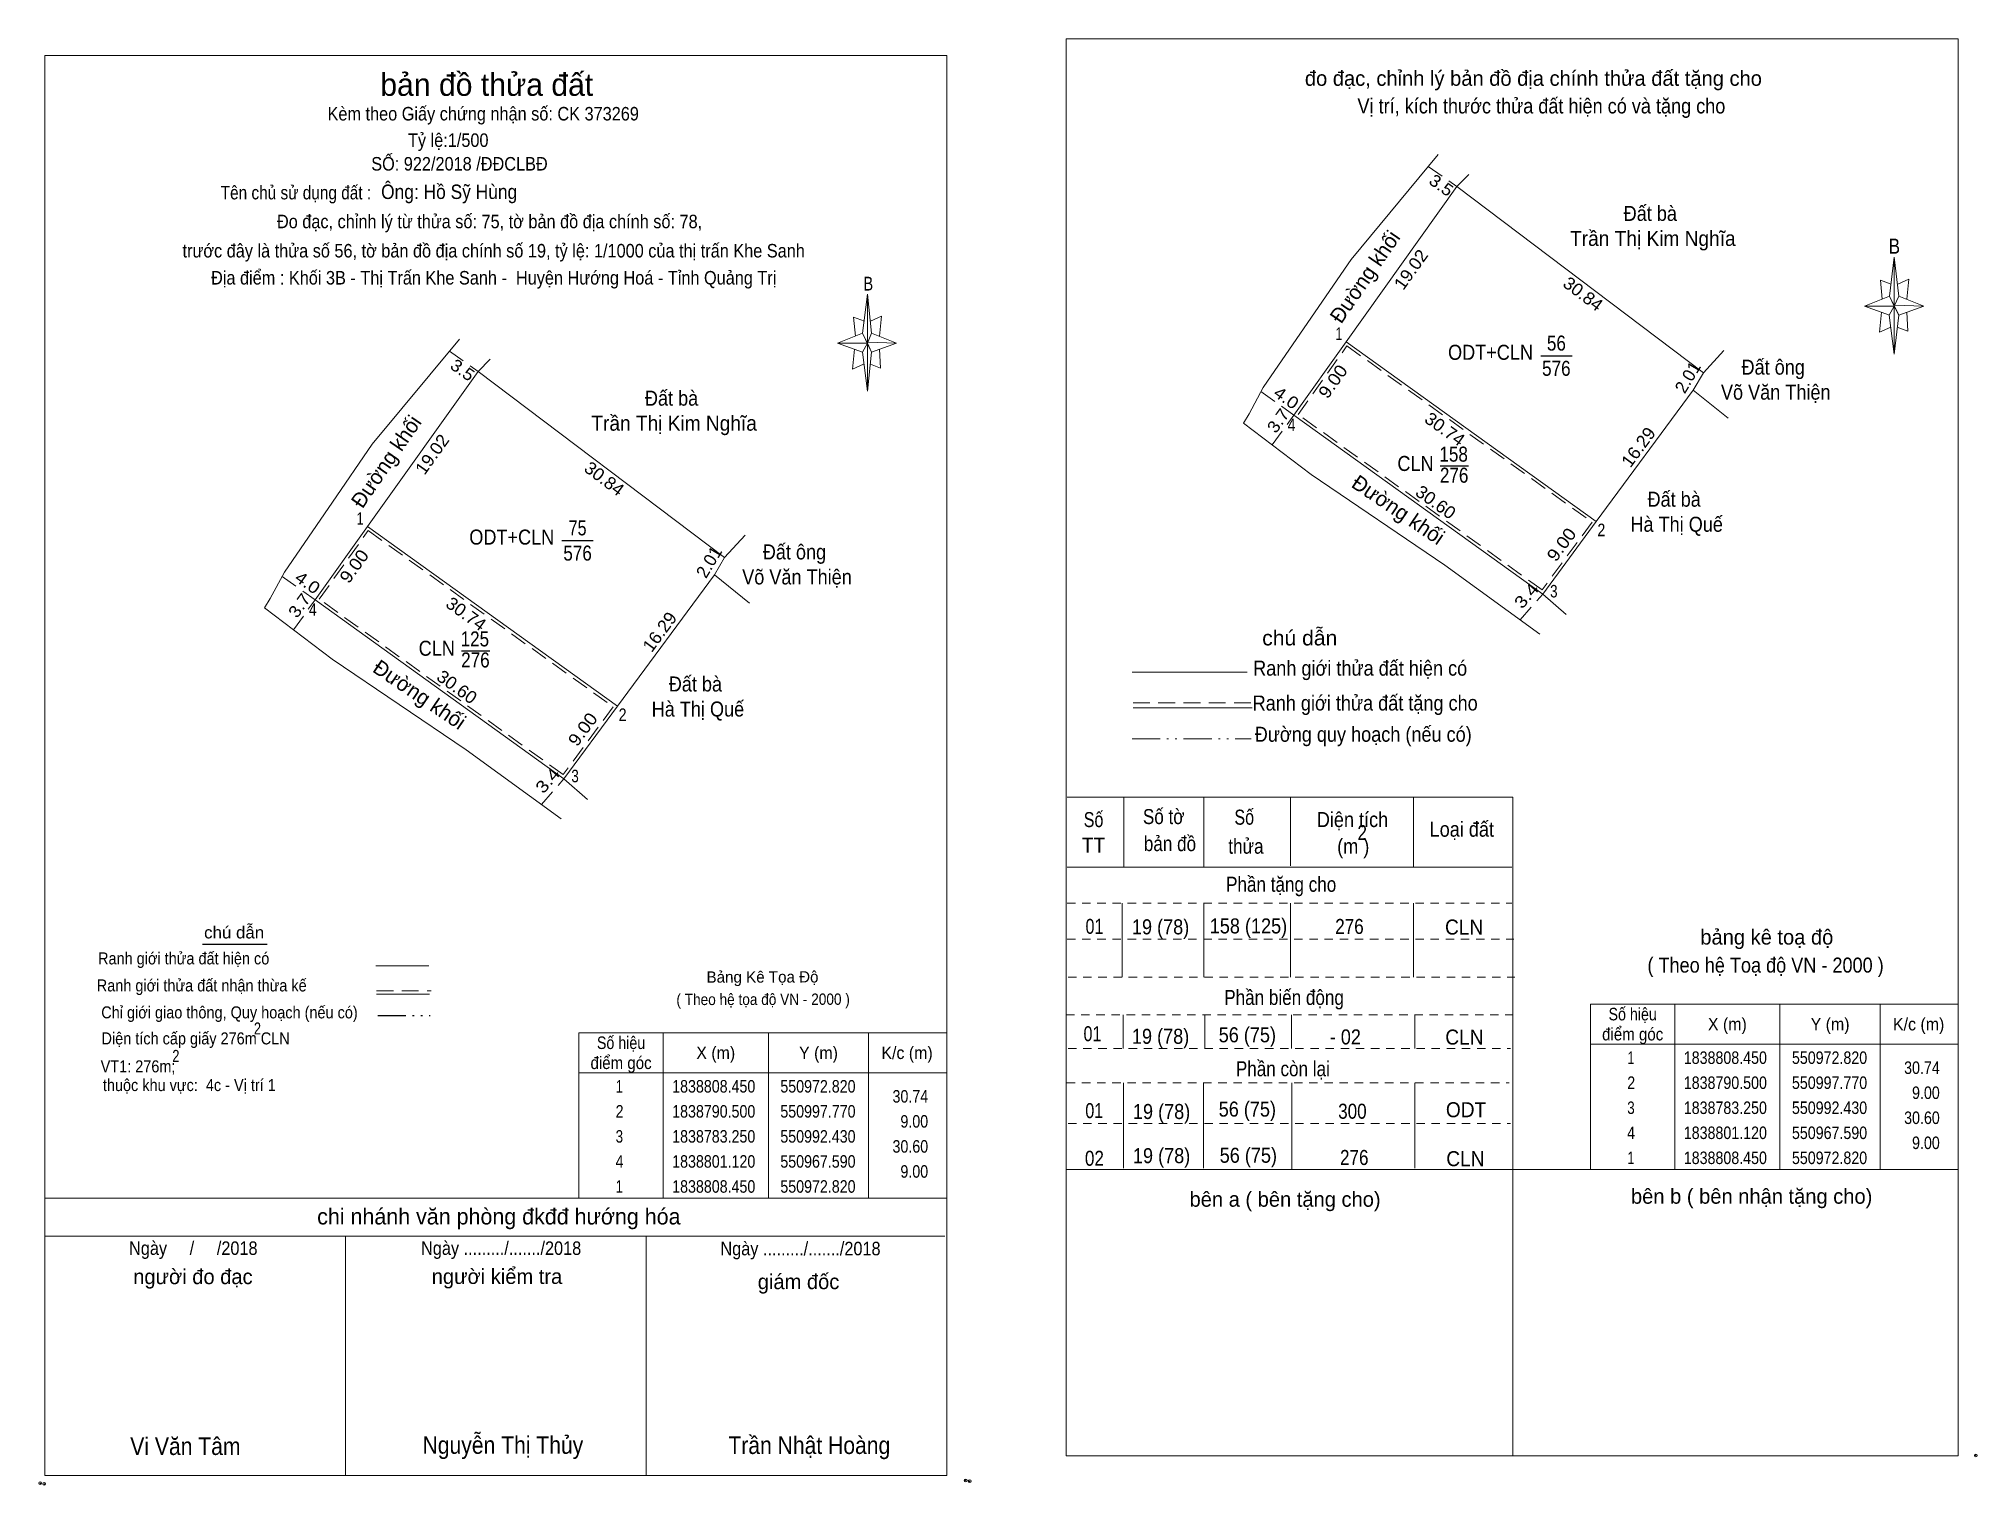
# Model space of a CAD drawing. Header units: metres. Extents: x 550494 to 551512, y 1838712 to 1838862.
# Drawn here: x 550940 to 551133.5, y 1838712.7 to 1838857.1 of the extents above; entities that cross this region are included whole.
import ezdxf
from ezdxf.enums import TextEntityAlignment as Align

# ---------------------------------------------------------------- set-up
doc = ezdxf.new("R2010")
doc.units = ezdxf.units.M
doc.header["$LTSCALE"] = 0.56
doc.header["$PDMODE"] = 32
doc.header["$PDSIZE"] = 0.28
for name, pattern in [('DASH_DOUBLE_DOT', [9.2, 5, -1.2, 0.3, -1.2, 0.3, -1.2]), ('DOTTED', [1.5, 0.3, -1.2]), ('MEDIUM_DASHED', [4.5, 3, -1.5]), ('SHORT_DASHED', [2.7, 1.5, -1.2])]:
    doc.linetypes.add(name, pattern=pattern)
for name, color, linetype, lineweight in [('1', 7, 'DOTTED', 13), ('10', 7, 'Continuous', 13), ('16', 7, 'Continuous', 25), ('2', 7, 'SHORT_DASHED', 13), ('5', 7, 'Continuous', 13), ('55', 7, 'Continuous', 13), ('63', 7, 'Continuous', 13)]:
    doc.layers.add(name, color=color, linetype=linetype, lineweight=lineweight)
doc.layers.add('34', color=7, linetype='Continuous')

msp = doc.modelspace()

# ---------------------------------------------------------------- texts
at = {"layer": '1', "width": 0.85}
msp.add_text('2', height=1.5, dxfattribs=at).set_placement((551072.105, 1838777.13), align=Align.CENTER)
at = {"layer": '10'}
for s, height, rotation, width, p in [('3.5', 1.2, 324.538, 1.1, (551079.6519, 1838842.0351)), ('19.02', 1.25, 54.504, 1.05, (551077.4802, 1838833.7471)), ('30.84', 1.25, 322.933, 1.05, (551093.7733, 1838831.1727)), ('3.5', 1.2, 324.538, 1.1, (550981.9619, 1838823.5851)), ('9.00', 1.25, 54.492, 1.1, (551069.6852, 1838822.567)), ('4.0', 1.2, 324.495, 1.15, (551064.1865, 1838820.8063)), ('3.7', 1.2, 54.19, 1.1, (551064.2001, 1838818.6589)), ('30.74', 1.25, 324.267, 1.05, (551079.99, 1838817.6662)), ('19.02', 1.25, 54.504, 1.05, (550979.7866, 1838815.2921)), ('16.29', 1.25, 53.587, 1.05, (551100.1754, 1838816.004)), ('30.84', 1.25, 322.933, 1.05, (550996.0833, 1838812.7227)), ('30.60', 1.25, 324.269, 1.05, (551079.08, 1838810.3663)), ('9.00', 1.25, 53.626, 1.1, (551092.498, 1838806.2744)), ('9.00', 1.25, 54.492, 1.1, (550971.9952, 1838804.117)), ('4.0', 1.2, 324.495, 1.15, (550966.4965, 1838802.3563)), ('3.7', 1.2, 54.19, 1.1, (550966.5101, 1838800.2089)), ('30.74', 1.25, 324.267, 1.05, (550982.3, 1838799.2162)), ('3.4', 1.2, 48.798, 1.2, (551088.946, 1838801.1448)), ('16.29', 1.25, 53.587, 1.05, (551002.4854, 1838797.554)), ('30.60', 1.25, 324.269, 1.05, (550981.39, 1838791.9163)), ('9.00', 1.25, 53.626, 1.1, (550994.808, 1838787.8244)), ('3.4', 1.2, 48.798, 1.2, (550991.256, 1838782.6948))]:
    msp.add_text(s, height=height, rotation=rotation, dxfattribs=dict(at, width=width)).set_placement(p, align=Align.CENTER)
for s, width, p in [('Đất bà ', 0.9, (551101.11, 1838838.96)), ('Trần Thị Kim Nghĩa', 0.95, (551101.115, 1838836.46)), ('56', 0.85, (551091.485, 1838826.01)), ('576', 0.85, (551091.48, 1838823.49)), ('Đất ông ', 0.9, (551113.375, 1838823.61)), ('Võ Văn Thiện', 0.9, (551113.38, 1838821.11)), ('Đất bà ', 0.9, (551003.42, 1838820.51)), ('Trần Thị Kim Nghĩa', 0.95, (551003.425, 1838818.01)), ('158', 0.85, (551081.23, 1838814.92)), ('276', 0.85, (551081.28, 1838812.82)), ('Đất bà ', 0.9, (551103.49, 1838810.42)), ('75', 0.8, (550993.79, 1838807.56)), ('Hà Thị Quế', 0.9, (551103.49, 1838807.92)), ('Đất ông ', 0.9, (551015.685, 1838805.16)), ('576', 0.85, (550993.79, 1838805.04)), ('Võ Văn Thiện', 0.9, (551015.69, 1838802.66)), ('125', 0.85, (550983.535, 1838796.47)), ('276', 0.85, (550983.59, 1838794.37)), ('Đất bà ', 0.9, (551005.8, 1838791.97)), ('Hà Thị Quế', 0.9, (551005.8, 1838789.47))]:
    msp.add_text(s, height=1.5, dxfattribs=dict(at, width=width)).set_placement(p, align=Align.CENTER)
for s, height, rotation, p in [('Đường khối', 1.5, 55.538, (551072.9972, 1838832.9606)), ('2.01', 1.25, 59.231, (551105.1324, 1838823.0253)), ('Đường khối', 1.5, 55.538, (550975.3072, 1838814.5106)), ('Đường khối', 1.5, 325.886, (551075.2844, 1838809.4913)), ('2.01', 1.25, 59.231, (551007.4424, 1838804.5753)), ('Đường khối', 1.5, 325.886, (550977.5944, 1838791.0413))]:
    msp.add_text(s, height=height, rotation=rotation, dxfattribs=at).set_placement(p, align=Align.CENTER)
for s, height, width, p in [(' 1', 1.25, 0.75, (551070.12, 1838827.07)), ('ODT+CLN ', 1.5, 0.9, (551089.65, 1838825.09)), (' 4', 1.25, 0.85, (551065.45, 1838817.98)), ('CLN ', 1.5, 0.9, (551079.73, 1838813.99)), (' 1', 1.25, 0.75, (550972.43, 1838808.62)), ('ODT+CLN ', 1.5, 0.9, (550991.96, 1838806.64)), (' 2', 1.25, 0.85, (551096.37, 1838807.48)), (' 3', 1.25, 0.8, (551091.6, 1838801.36)), (' 4', 1.25, 0.85, (550967.76, 1838799.53)), ('CLN ', 1.5, 0.9, (550982.04, 1838795.54)), (' 2', 1.25, 0.85, (550998.68, 1838789.03)), (' 3', 1.25, 0.8, (550993.91, 1838782.91))]:
    msp.add_text(s, height=height, dxfattribs=dict(at, width=width)).set_placement(p, align=Align.RIGHT)
for p in [(551060.8149, 1838819.71), (551060.8149, 1838819.71), (551060.8149, 1838819.71), (551080.3649, 1838804.6), (551080.3649, 1838804.6), (551080.3649, 1838804.6), (550963.1249, 1838801.26), (550963.1249, 1838801.26), (550963.1249, 1838801.26), (551090.1249, 1838801.7), (551090.1249, 1838801.7), (551090.1249, 1838801.7), (550982.6749, 1838786.15), (550982.6749, 1838786.15), (550982.6749, 1838786.15), (550992.4349, 1838783.25), (550992.4349, 1838783.25), (550992.4349, 1838783.25)]:
    msp.add_text('D', height=0.01, dxfattribs=at).set_placement(p, align=Align.CENTER)
at = {"layer": '16', "width": 0.8}
for p in [(550961.835, 1838757.72), (550953.695, 1838754.98)]:
    msp.add_text('2', height=1.2, dxfattribs=at).set_placement(p, align=Align.CENTER)
at = {"layer": '2', "width": 0.9}
msp.add_text('Tỷ lệ:1/500', height=1.35, dxfattribs=at).set_placement((550980.88, 1838846.35), align=Align.CENTER)
at = {"layer": '34', "width": 0.9}
msp.add_text('Ông: Hồ Sỹ Hùng', height=1.44, dxfattribs=at).set_placement((550974.18, 1838841.15))
at = {"layer": '5'}
for s, height, p in [('bản đồ thửa đất', 2.25, (550984.725, 1838851.45)), ('đo đạc, chỉnh lý bản đồ địa chính thửa đất tặng cho', 1.5, (551089.19, 1838852.45)), ('bảng kê toạ độ', 1.5, (551112.49, 1838766.7)), ('bên a ( bên tặng cho)', 1.5, (551064.405, 1838740.52)), ('bên b ( bên nhận tặng cho)', 1.5, (551110.975, 1838740.82)), ('chi nhánh văn phòng đkđđ hướng hóa', 1.6, (550985.93, 1838738.75)), ('người đo đạc', 1.5, (550955.395, 1838732.79)), ('người kiểm tra', 1.5, (550985.745, 1838732.81)), ('giám đốc', 1.5, (551015.845, 1838732.29))]:
    msp.add_text(s, height=height, dxfattribs=at).set_placement(p, align=Align.CENTER)
for s, height, width, p in [('Vị trí, kích thước thửa đất hiện có và tặng cho', 1.5, 0.9, (551089.99, 1838849.69)), ('Kèm theo Giấy chứng nhận số: CK 373269', 1.35, 0.9, (550984.37, 1838848.99)), ('SỐ: 922/2018 /ĐĐCLBĐ', 1.35, 0.9, (550982, 1838843.99)), ('Tên chủ sử dụng đất :', 1.35, 0.85, (550965.675, 1838841.11)), ('Đo đạc, chỉnh lý từ thửa số: 75, tờ bản đồ địa chính số: 78, ', 1.35, 0.9, (550985.23, 1838838.23)), ('trước đây là thửa số 56, tờ bản đồ địa chính số 19, tỷ lệ: 1/1000 của thị trấn Khe Sanh', 1.35, 0.9, (550985.415, 1838835.31)), ('B', 1.5, 0.85, (551125.22, 1838835.69)), ('Địa điểm : Khối 3B - Thị Trấn Khe Sanh -  Huyện Hướng Hoá - Tỉnh Quảng Trị ', 1.35, 0.9, (550985.645, 1838832.61)), ('B', 1.378, 0.8, (551022.8, 1838832.01)), ('chú dẫn', 1.5, 1.05, (551065.87, 1838796.57)), ('Ranh giới thửa đất hiện có ', 1.5, 0.9, (551072.15, 1838793.55)), ('Ranh giới thửa đất tặng cho', 1.5, 0.9, (551072.4, 1838790.07)), ('Đường quy hoạch (nếu có)', 1.5, 0.9, (551072.205, 1838786.95)), ('Số', 1.5, 0.8, (551045.29, 1838778.43)), ('Số tờ', 1.5, 0.85, (551052.29, 1838778.73)), ('Số', 1.5, 0.8, (551060.33, 1838778.67)), ('Diện tích', 1.5, 0.9, (551071.135, 1838778.43)), ('Loại đất', 1.5, 0.9, (551082.045, 1838777.47)), ('TT', 1.5, 0.95, (551045.285, 1838775.87)), ('bản đồ', 1.5, 0.85, (551052.915, 1838776.03)), ('thửa', 1.5, 0.85, (551060.5, 1838775.77)), ('(m )', 1.5, 0.9, (551071.21, 1838775.77)), ('Phần tặng cho', 1.5, 0.85, (551064.015, 1838771.97)), ('chú dẫn', 1.2, 1.05, (550959.51, 1838767.31)), ('01', 1.5, 0.8, (551045.38, 1838767.77)), ('19 (78)', 1.5, 0.9, (551051.98, 1838767.72)), ('158 (125)', 1.5, 0.9, (551060.75, 1838767.81)), ('276', 1.5, 0.85, (551070.83, 1838767.76)), ('CLN', 1.5, 0.95, (551082.275, 1838767.7)), ('Ranh giới thửa đất hiện có ', 1.2, 0.9, (550954.675, 1838764.72)), ('( Theo hệ Toạ độ VN - 2000 )', 1.5, 0.9, (551112.365, 1838763.9)), ('Ranh giới thửa đất nhận thừa kế', 1.2, 0.9, (550956.275, 1838762.02)), ('Phần biến động', 1.5, 0.85, (551064.305, 1838760.67)), ('Chỉ giới giao thông, Quy hoạch (nếu có)', 1.2, 0.9, (550959.045, 1838759.33)), ('01', 1.5, 0.8, (551045.18, 1838757.05)), ('56 (75)', 1.5, 0.9, (551060.64, 1838756.94)), ('Diện tích cấp giấy 276m CLN', 1.2, 0.9, (550955.665, 1838756.73)), ('19 (78)', 1.5, 0.9, (551051.98, 1838756.79)), ('- 02', 1.5, 0.9, (551070.42, 1838756.73)), ('CLN', 1.5, 0.95, (551082.305, 1838756.71)), ('VT1: 276m; ', 1.2, 0.9, (550950.12, 1838753.94)), ('Phần còn lại', 1.5, 0.85, (551064.185, 1838753.55)), ('thuộc khu vực:  4c - Vị trí 1', 1.2, 0.9, (550955.04, 1838752.07)), ('01', 1.5, 0.8, (551045.36, 1838749.37)), ('19 (78)', 1.5, 0.9, (551052.08, 1838749.28)), ('56 (75)', 1.5, 0.9, (551060.64, 1838749.52)), ('300', 1.5, 0.85, (551071.125, 1838749.31)), ('ODT', 1.5, 0.95, (551082.47, 1838749.46)), ('02', 1.5, 0.85, (551045.375, 1838744.61)), ('19 (78)', 1.5, 0.9, (551052.08, 1838744.87)), ('56 (75)', 1.5, 0.9, (551060.74, 1838744.91)), ('276', 1.5, 0.85, (551071.31, 1838744.69)), ('CLN', 1.5, 0.95, (551082.405, 1838744.57)), ('Ngày     /     /2018', 1.35, 0.9, (550955.435, 1838735.71)), ('Ngày ........./......./2018', 1.35, 0.9, (550986.16, 1838735.71)), ('Ngày ........./......./2018', 1.35, 0.9, (551016.04, 1838735.67)), ('Nguyễn Thị Thủy', 1.75, 0.9, (550986.335, 1838715.85)), ('Vi Văn Tâm', 1.75, 0.9, (550954.645, 1838715.73)), ('Trần Nhật Hoàng', 1.75, 0.9, (551016.92, 1838715.83))]:
    msp.add_text(s, height=height, dxfattribs=dict(at, width=width)).set_placement(p, align=Align.CENTER)
at = {"layer": '55'}
msp.add_text('Bảng Kê Tọa Độ', height=1.13, rotation=0.127, dxfattribs=at).set_placement((551012.2488, 1838762.9033), align=Align.CENTER)
at = {"layer": '55', "width": 0.9}
msp.add_text('( Theo hệ tọa độ VN - 2000 )', height=1.13, rotation=0.127, dxfattribs=at).set_placement((551012.3088, 1838760.6689), align=Align.CENTER)
at = {"layer": '63'}
for s, width, p in [('Số hiệu', 0.85, (551099.1, 1838759.13)), ('điểm góc', 0.9, (551099.1, 1838757.13)), ('X (m)', 0.95, (551108.55, 1838758.13)), ('Y (m)', 0.95, (551118.805, 1838758.13)), ('K/c (m)', 0.95, (551127.645, 1838758.13)), ('Số hiệu', 0.85, (550998.13, 1838756.27)), ('X (m)', 0.95, (551007.58, 1838755.27)), ('Y (m)', 0.95, (551017.835, 1838755.27)), ('K/c (m)', 0.95, (551026.675, 1838755.27)), ('điểm góc', 0.9, (550998.13, 1838754.27)), (' 1', 0.75, (551098.75, 1838754.78)), ('1838808.450', 0.85, (551108.35, 1838754.78)), ('550972.820', 0.85, (551118.75, 1838754.78)), (' 1', 0.75, (550997.78, 1838751.92)), ('1838808.450', 0.85, (551007.38, 1838751.92)), ('550972.820', 0.85, (551017.78, 1838751.92)), (' 2', 0.85, (551098.755, 1838752.28)), ('1838790.500', 0.85, (551108.35, 1838752.28)), ('550997.770', 0.85, (551118.75, 1838752.28)), (' 3', 0.8, (551098.745, 1838749.78)), ('1838783.250', 0.85, (551108.35, 1838749.78)), ('550992.430', 0.85, (551118.75, 1838749.78)), (' 2', 0.85, (550997.785, 1838749.42)), ('1838790.500', 0.85, (551007.38, 1838749.42)), ('550997.770', 0.85, (551017.78, 1838749.42)), (' 3', 0.8, (550997.775, 1838746.92)), ('1838783.250', 0.85, (551007.38, 1838746.92)), ('550992.430', 0.85, (551017.78, 1838746.92)), (' 4', 0.85, (551098.75, 1838747.28)), ('1838801.120', 0.85, (551108.35, 1838747.28)), ('550967.590', 0.85, (551118.75, 1838747.28)), (' 4', 0.85, (550997.78, 1838744.42)), ('1838801.120', 0.85, (551007.38, 1838744.42)), ('550967.590', 0.85, (551017.78, 1838744.42)), (' 1', 0.75, (551098.75, 1838744.78)), ('1838808.450', 0.85, (551108.35, 1838744.78)), ('550972.820', 0.85, (551118.75, 1838744.78)), (' 1', 0.75, (550997.78, 1838741.92)), ('1838808.450', 0.85, (551007.38, 1838741.92)), ('550972.820', 0.85, (551017.78, 1838741.92))]:
    msp.add_text(s, height=1.25, dxfattribs=dict(at, width=width)).set_placement(p, align=Align.CENTER)
at = {"layer": '63', "width": 0.85}
for s, p in [('30.74', (551129.75, 1838753.78)), ('30.74', (551028.78, 1838750.92)), ('9.00', (551129.75, 1838751.28)), ('9.00', (551028.78, 1838748.42)), ('30.60', (551129.75, 1838748.78)), ('30.60', (551028.78, 1838745.92)), ('9.00', (551129.75, 1838746.28)), ('9.00', (551028.78, 1838743.42))]:
    msp.add_text(s, height=1.25, dxfattribs=at).set_placement(p, align=Align.RIGHT)

# ---------------------------------------------------------------- linework, layer by layer
at = {"layer": '1', "linetype": 'Continuous'}
msp.add_line((551042.64, 1838774.43), (551087.04, 1838774.43), dxfattribs=at)
at = {"layer": '1', "linetype": 'SHORT_DASHED'}
for p, q in [((551042.64, 1838770.83), (551087.04, 1838770.83)), ((551042.64, 1838767.23), (551087.24, 1838767.23)), ((551042.74, 1838763.43), (551087.34, 1838763.43)), ((551042.54, 1838759.67), (551087.14, 1838759.67)), ((551042.74, 1838756.33), (551086.9, 1838756.33)), ((551042.62, 1838752.89), (551086.77, 1838752.89)), ((551042.74, 1838748.83), (551086.89, 1838748.83))]:
    msp.add_line(p, q, dxfattribs=at)
at = {"layer": '1', "linetype": 'Continuous'}
msp.add_lwpolyline([(551042.55, 1838857.15), (551131.6, 1838857.15), (551131.6, 1838715.65), (551042.55, 1838715.65)], close=True, dxfattribs=at)
at = {"layer": '10'}
for p, q in [((551070.99, 1838835.11), (551079.68, 1838845.59)), ((551082.76, 1838843.59), (551081.55, 1838842.38)), ((550973.3, 1838816.66), (550981.99, 1838827.14)), ((551070.51, 1838826.9), (551095.46, 1838808.95)), ((550985.07, 1838825.14), (550983.86, 1838823.93)), ((551106.16, 1838823.79), (551108.21, 1838826.03)), ((551060.81, 1838819.71), (551062.22, 1838822.32)), ((551105.13, 1838822.06), (551108.64, 1838819.25)), ((551065.28, 1838819.57), (551090.12, 1838801.7)), ((550972.82, 1838808.45), (550997.77, 1838790.5)), ((551008.47, 1838805.34), (551010.52, 1838807.58)), ((550963.12, 1838801.26), (550964.53, 1838803.87)), ((551007.44, 1838803.61), (551010.95, 1838800.8)), ((551080.36, 1838804.6), (551089.84, 1838797.7)), ((550967.59, 1838801.12), (550992.43, 1838783.25)), ((551092.46, 1838799.65), (551090.12, 1838801.7)), ((550982.67, 1838786.15), (550992.15, 1838779.25)), ((550994.77, 1838781.2), (550992.43, 1838783.25))]:
    msp.add_line(p, q, dxfattribs=at)
at = {"layer": '10', "linetype": 'MEDIUM_DASHED'}
for p, q in [((551078.7, 1838844.41), (551081.55, 1838842.38)), ((550981.01, 1838825.96), (550983.86, 1838823.93)), ((551062, 1838821.91), (551065.28, 1838819.57)), ((551063.13, 1838816.59), (551065.28, 1838819.57)), ((550964.31, 1838803.46), (550967.59, 1838801.12)), ((550965.44, 1838798.14), (550967.59, 1838801.12)), ((551087.87, 1838799.13), (551090.12, 1838801.7)), ((550990.18, 1838780.68), (550992.43, 1838783.25))]:
    msp.add_line(p, q, dxfattribs=at)
at = {"layer": '10', "lineweight": 25}
for p, q in [((551089.92, 1838825.5), (551093.05, 1838825.5)), ((551079.88, 1838814.49), (551082.72, 1838814.49)), ((550992.23, 1838807.05), (550995.36, 1838807.05)), ((550982.19, 1838796.04), (550985.03, 1838796.04))]:
    msp.add_line(p, q, dxfattribs=at)
at = {"layer": '10'}
for points in [[(551081.55, 1838842.38), (551070.51, 1838826.9), (551065.28, 1838819.57)], [(551081.55, 1838842.38), (551106.16, 1838823.79), (551105.13, 1838822.06)], [(551070.99, 1838835.11), (551067.03, 1838829.34), (551062.22, 1838822.32)], [(550983.86, 1838823.93), (550972.82, 1838808.45), (550967.59, 1838801.12)], [(550983.86, 1838823.93), (551008.47, 1838805.34), (551007.44, 1838803.61)], [(551105.13, 1838822.06), (551095.46, 1838808.95), (551090.12, 1838801.7)], [(551080.36, 1838804.6), (551067, 1838813.65), (551060.24, 1838818.78), (551060.81, 1838819.71)], [(550973.3, 1838816.66), (550969.34, 1838810.89), (550964.53, 1838803.87)], [(551007.44, 1838803.61), (550997.77, 1838790.5), (550992.43, 1838783.25)], [(550982.67, 1838786.15), (550969.31, 1838795.2), (550962.55, 1838800.33), (550963.12, 1838801.26)]]:
    msp.add_lwpolyline(points, dxfattribs=at)
at = {"layer": '10', "linetype": 'MEDIUM_DASHED'}
for points in [[(551070.58, 1838826.48), (551095.04, 1838808.88), (551090.05, 1838802.12), (551065.7, 1838819.64)], [(550972.89, 1838808.03), (550997.35, 1838790.43), (550992.36, 1838783.67), (550968.01, 1838801.19)]]:
    msp.add_lwpolyline(points, close=True, dxfattribs=at)
at = {"layer": '16'}
msp.add_line((550962.79, 1838766.71), (550956.34, 1838766.71), dxfattribs=at)
at = {"layer": '5'}
for p, q in [((551124.75, 1838831.45), (551125.2, 1838835.35)), ((551022.22, 1838827.75), (551022.72, 1838831.65)), ((551124.75, 1838829.55), (551122.25, 1838830.45)), ((551125.65, 1838831.45), (551128.15, 1838830.45)), ((551125.65, 1838829.55), (551125.2, 1838825.65)), ((551126.55, 1838827.95), (551125.5, 1838828.35)), ((551126.45, 1838829.85), (551126.55, 1838827.95)), ((551022.22, 1838825.85), (551019.72, 1838826.75)), ((551023.12, 1838827.75), (551025.62, 1838826.75)), ((551023.12, 1838825.85), (551022.72, 1838821.95)), ((551024.02, 1838824.25), (551023.02, 1838824.65)), ((551023.92, 1838826.15), (551024.02, 1838824.25)), ((551049.13, 1838793.91), (551060.63, 1838793.91)), ((551049.23, 1838790.35), (551061.13, 1838790.35)), ((551042.64, 1838781.43), (551087.15, 1838781.43)), ((551048.3, 1838781.43), (551048.3, 1838774.43)), ((551056.3, 1838781.43), (551056.3, 1838774.43)), ((551064.94, 1838781.43), (551064.94, 1838774.57)), ((551077.24, 1838781.43), (551077.24, 1838774.43)), ((551087.15, 1838781.43), (551087.15, 1838715.65)), ((551048.14, 1838770.83), (551048.14, 1838763.43)), ((551056.3, 1838770.83), (551056.3, 1838763.43)), ((551064.94, 1838770.83), (551064.94, 1838763.43)), ((551077.24, 1838770.83), (551077.24, 1838763.43)), ((550973.65, 1838764.58), (550978.93, 1838764.58)), ((550973.72, 1838761.76), (550979, 1838761.76)), ((551048.24, 1838759.67), (551048.24, 1838756.33)), ((551056.4, 1838759.67), (551056.4, 1838756.33)), ((551065.04, 1838759.67), (551065.04, 1838756.33)), ((551077.34, 1838759.67), (551077.34, 1838756.33)), ((551048.27, 1838752.89), (551048.27, 1838744.37)), ((551056.25, 1838752.89), (551056.25, 1838744.37)), ((551065.09, 1838752.89), (551065.09, 1838744.25)), ((551077.37, 1838752.89), (551077.37, 1838744.37)), ((551042.55, 1838744.25), (551131.6, 1838744.25)), ((550940.63, 1838741.39), (551030.63, 1838741.39)), ((550940.63, 1838737.59), (551030.43, 1838737.59)), ((550940.63, 1838737.59), (551030.43, 1838737.59)), ((550940.63, 1838737.59), (551030.43, 1838737.59)), ((550970.63, 1838713.69), (550970.63, 1838737.59)), ((551000.63, 1838713.69), (551000.63, 1838737.59))]:
    msp.add_line(p, q, dxfattribs=at)
at = {"layer": '5', "linetype": 'MEDIUM_DASHED'}
for p, q in [((551049.23, 1838790.85), (551061.03, 1838790.85)), ((550973.72, 1838762.08), (550979.16, 1838762.08))]:
    msp.add_line(p, q, dxfattribs=at)
at = {"layer": '5', "linetype": 'DASH_DOUBLE_DOT'}
msp.add_line((551049.13, 1838787.25), (551061.03, 1838787.25), dxfattribs=at)
at = {"layer": '5', "linetype": 'DASH_DOUBLE_DOT', "lineweight": 25}
msp.add_line((550973.84, 1838759.62), (550979.07, 1838759.62), dxfattribs=at)
at = {"layer": '5'}
for points in [[(550940.63, 1838855.49), (551030.63, 1838855.49), (551030.63, 1838713.69), (550940.63, 1838713.69)], [(551125.2, 1838835.35), (551125.65, 1838831.45), (551125.2, 1838830.45)], [(551022.72, 1838831.65), (551023.12, 1838827.75), (551022.72, 1838826.75)], [(551125.2, 1838830.45), (551122.25, 1838830.45), (551124.75, 1838831.45), (551125.65, 1838829.55), (551128.15, 1838830.45), (551125.2, 1838830.55)], [(551125.2, 1838830.45), (551125.2, 1838825.65), (551124.7, 1838829.55)], [(551022.72, 1838826.75), (551019.72, 1838826.75), (551022.22, 1838827.75), (551023.12, 1838825.85), (551025.62, 1838826.75), (551022.72, 1838826.85)], [(551022.72, 1838826.75), (551022.72, 1838821.95), (551022.22, 1838825.85)]]:
    msp.add_lwpolyline(points, close=True, dxfattribs=at)
for points in [[(551124.9, 1838832.65), (551123.85, 1838833.05), (551124, 1838831.15)], [(551125.55, 1838832.65), (551126.65, 1838833.15), (551126.45, 1838831.15)], [(551125.2, 1838830.45), (551124.75, 1838831.45), (551122.25, 1838830.45)], [(551125.2, 1838830.45), (551125.65, 1838829.55), (551128.15, 1838830.45)], [(551022.42, 1838828.95), (551021.32, 1838829.35), (551021.52, 1838827.45)], [(551023.02, 1838828.95), (551024.12, 1838829.45), (551023.92, 1838827.45)], [(551123.95, 1838829.85), (551123.75, 1838827.85), (551124.85, 1838828.35)], [(551022.72, 1838826.75), (551022.22, 1838827.75), (551019.72, 1838826.75)], [(551022.72, 1838826.75), (551023.12, 1838825.85), (551025.62, 1838826.75)], [(551021.42, 1838826.15), (551021.22, 1838824.15), (551022.32, 1838824.65)], [(551030.63, 1838713.69), (550940.63, 1838713.69), (550940.63, 1838737.59)]]:
    msp.add_lwpolyline(points, dxfattribs=at)
for p in [(551133.35, 1838715.69), (550940.15, 1838712.91), (550940.55, 1838712.85), (551032.53, 1838713.19), (551032.93, 1838713.11)]:
    msp.add_point(p, dxfattribs=at)
at = {"layer": '63'}
for p, q in [((551103.3, 1838760.75), (551103.3, 1838744.25)), ((551113.8, 1838760.75), (551113.8, 1838744.25)), ((551123.8, 1838760.75), (551123.8, 1838744.25)), ((551002.33, 1838757.89), (551002.33, 1838741.39)), ((551012.83, 1838757.89), (551012.83, 1838741.39)), ((551022.83, 1838757.89), (551022.83, 1838741.39)), ((551094.9, 1838756.75), (551131.6, 1838756.75)), ((550993.93, 1838753.89), (551030.63, 1838753.89))]:
    msp.add_line(p, q, dxfattribs=at)
for points in [[(551094.9, 1838760.75), (551131.6, 1838760.75), (551131.6, 1838744.25), (551094.9, 1838744.25)], [(550993.93, 1838757.89), (551030.63, 1838757.89), (551030.63, 1838741.39), (550993.93, 1838741.39)]]:
    msp.add_lwpolyline(points, close=True, dxfattribs=at)

msp.set_redraw_order([(e.dxf.handle, doc.entitydb.next_handle()) for e in msp.query("TEXT MTEXT ATTDEF DIMENSION ARC_DIMENSION")])  # texts and dimensions are drawn at this point

doc.saveas('drawing.dxf')
